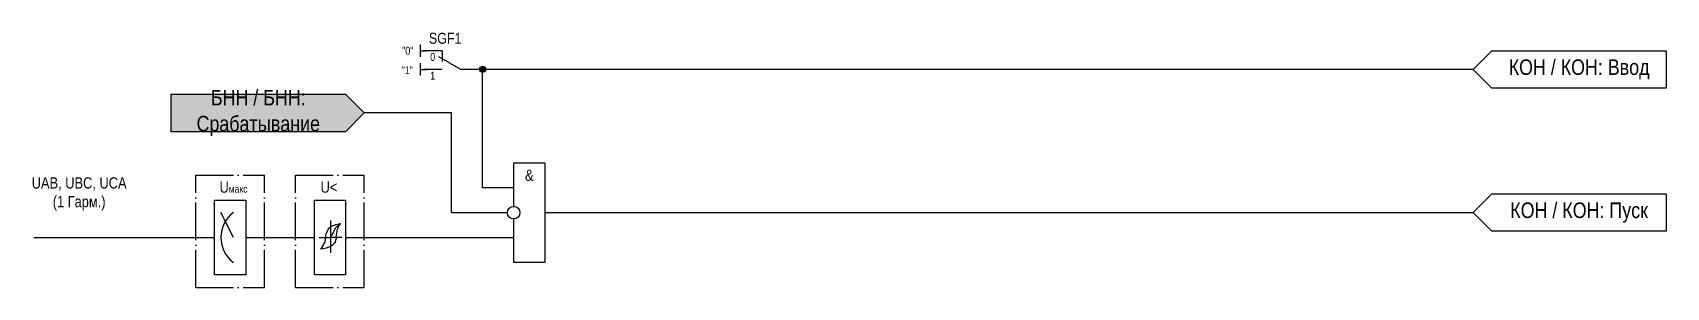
# Model space of a CAD drawing. Header units: millimetres. Extents: x -1463 to 443, y 0 to 109.
# Drawn here: x -1068.2 to -806, y 19 to 59.9 of the extents above; entities that cross this region are included whole.
import ezdxf
from ezdxf.enums import TextEntityAlignment as Align

# ---------------------------------------------------------------- set-up
doc = ezdxf.new("R2010")
doc.units = ezdxf.units.MM
doc.linetypes.add('ACAD_ISO04W100', pattern=[30, 24, -3, 0, -3])
doc.layers.add('Основная', color=7, linetype='Continuous')
doc.styles.add('1.8_Gost_RD', font='ARIALN.TTF', dxfattribs={"height": 1.8})
doc.styles.add('2.5_Gost_RD', font='ARIALN.TTF', dxfattribs={"height": 2.5})
doc.styles.add('3.5_Gost_RD', font='ARIALN.TTF', dxfattribs={"height": 3.5})
doc.styles.add('Вывод', font='ARIALN.TTF', dxfattribs={"height": 2.5})
doc.styles.add('Компонент', font='ARIALN.TTF', dxfattribs={"height": 3.5})

msp = doc.modelspace()

# ---------------------------------------------------------------- texts
at = {"color": 0, "ltscale": 100, "char_height": 2.5, "width": 28, "attachment_point": 5, "style": '2.5_Gost_RD'}
for s, insert in [('{\\C256;КОН / КОН: Ввод}', (-820, 54)), ('{\\C256;БНН / БНН: Срабатывание}', (-1032, 47)), ('{\\C256;КОН / КОН: Пуск}', (-820, 31))]:
    msp.add_mtext(s, dxfattribs=dict(at, insert=insert))
at = {"ltscale": 100, "attachment_point": 1}
for s, width, insert, char_height, style in [('"1"', 2, (-1009, 54.5), 1.25, '3.5_Gost_RD'), ('\\pi2.78586;U{\\H0.66667x;макс}', 11, (-1041, 36), 1.8, '1.8_Gost_RD'), ('U<', 4, (-1022, 36), 1.8, '1.8_Gost_RD')]:
    msp.add_mtext_dynamic_manual_height_columns(s, width=width, gutter_width=17.5, heights=[0], dxfattribs=dict(at, insert=insert, char_height=char_height, style=style))
at = {"ltscale": 100, "char_height": 1.8, "attachment_point": 5}
for s, insert, width, style in [('&', (-988.5, 37), 5, '2.5_Gost_RD'), ('UAB, UBC, UCA^J(1 Гарм.)', (-1060.75, 34), 14.5, '1.8_Gost_RD')]:
    msp.add_mtext(s, dxfattribs=dict(at, insert=insert, width=width, style=style))

# ---------------------------------------------------------------- blocks, each defined once
blk = doc.blocks.new('*U71')
at = {"layer": 'Основная', "linetype": 'ACAD_ISO04W100', "ltscale": 0.25}
for p, q in [((0, 0), (11, 0)), ((0, -18), (0, 0)), ((11, -18), (11, 0)), ((0, -18), (11, -18))]:
    blk.add_line(p, q, dxfattribs=at)
at = {"layer": 'Основная', "style": 'Компонент'}
blk.add_attdef('ОУ', text='', height=3.5, dxfattribs=at).set_placement((11, 0), align=Align.MIDDLE_CENTER)
blk = doc.blocks.new('*U83')
at = {"layer": 'Основная', "linetype": 'ACAD_ISO04W100', "ltscale": 0.25}
for p, q in [((0, 0), (11, 0)), ((0, -18), (0, 0)), ((11, -18), (11, 0)), ((0, -18), (11, -18))]:
    blk.add_line(p, q, dxfattribs=at)
at = {"layer": 'Основная', "style": 'Компонент'}
blk.add_attdef('ОУ', text='', height=3.5, dxfattribs=at).set_placement((11, 0), align=Align.MIDDLE_CENTER)
blk = doc.blocks.new('*U80')
at = {"layer": 'Основная', "ltscale": 0.35}
blk.add_line((6, 6), (6, 2.5), dxfattribs=at)
at = {"layer": 'Основная', "color": 0}
blk.add_line((0, 0), (7, 4), dxfattribs=at)
blk = doc.blocks.new('*U82')
at = {"layer": 'Основная', "color": 0}
for p, q in [((-3, 6), (-9, 6)), ((-3, 0), (-9, 0)), ((9, 0), (3, 0))]:
    blk.add_line(p, q, dxfattribs=at)
at = {"layer": 'Основная', "ltscale": 0.25, "xscale": -1}
blk.add_blockref('*U80', (3, 0), dxfattribs=at)
at = {"layer": 'Основная'}
for tag, height, style, p in [('ОУ', 3.5, 'Компонент', (-2, 10)), ('В1', 2.5, 'Вывод', (-14, 6)), ('В2', 2.5, 'Вывод', (-6, 4)), ('В3', 2.5, 'Вывод', (-6, -2))]:
    blk.add_attdef(tag, text='', height=height, dxfattribs=dict(at, style=style)).set_placement(p, align=Align.MIDDLE_CENTER)
blk = doc.blocks.new('Точка')
at = {"ltscale": 100}
h = blk.add_hatch(color=256, dxfattribs=at)
h.dxf.hatch_style = 1
edge = h.paths.add_edge_path()
edge.add_arc((0, 0), 0.5, 0, 360)
blk.add_circle((0, 0), 0.5, dxfattribs=at)

# ---------------------------------------------------------------- hatches: boundary and pattern name
at = {"ltscale": 100, "true_color": 0x5496bb}
h = msp.add_hatch(color=153, dxfattribs=at)
h.dxf.hatch_style = 1
h.paths.add_polyline_path([(-1046, 50), (-1018, 50), (-1015, 47), (-1018, 44), (-1046, 44)])

# ---------------------------------------------------------------- linework, layer by layer
at = {"ltscale": 100}
for p, q in [((-1006, 58), (-1006, 56)), ((-1006, 57), (-1005, 57)), ((-1006, 55), (-1006, 53)), ((-1006, 54), (-1005, 54)), ((-837, 54), (-999, 54)), ((-996, 35), (-996, 54)), ((-1046, 50), (-1018, 50)), ((-1001, 47), (-1015, 47)), ((-1001, 31), (-1001, 47)), ((-1018, 44), (-1046, 44)), ((-991, 35), (-996, 35)), ((-1039, 31.5), (-1039, 33)), ((-1039, 33), (-1034, 33)), ((-1039, 24), (-1039, 32)), ((-1034, 33), (-1034, 27)), ((-1023, 31.5), (-1023, 33)), ((-1023, 33), (-1018, 33)), ((-1023, 24), (-1023, 32)), ((-1018, 33), (-1018, 27)), ((-1036, 27), (-1038, 31)), ((-1001, 31), (-992, 31)), ((-986, 31), (-837, 31)), ((-1068, 27), (-1039, 27)), ((-1034, 27), (-1023, 27)), ((-1034, 27), (-1034, 21)), ((-1022.21, 27), (-1020.4, 27)), ((-1018.58, 27), (-1020.4, 27)), ((-1018, 27), (-991, 27)), ((-1018, 27), (-1018, 21)), ((-1039, 21), (-1039, 24)), ((-1023, 21), (-1023, 24)), ((-1034, 21), (-1039, 21)), ((-1018, 21), (-1023, 21))]:
    msp.add_line(p, q, dxfattribs=at)
msp.add_line((-1020.4, 29.72), (-1020.4, 24.52))
for points in [[(-837, 54), (-834, 57), (-806, 57), (-806, 51), (-834, 51)], [(-837, 31), (-834, 34), (-806, 34), (-806, 28), (-834, 28)]]:
    msp.add_lwpolyline(points, close=True, dxfattribs=at)
for points in [[(-1046, 50), (-1018, 50), (-1015, 47), (-1018, 44), (-1046, 44), (-1046, 50)], [(-991, 34), (-991, 39), (-986, 39), (-986, 23), (-991, 23), (-991, 30)], [(-991, 32), (-991, 35)], [(-991, 32), (-991, 32)]]:
    msp.add_lwpolyline(points, dxfattribs=at)
msp.add_circle((-991, 31), 1)
msp.add_arc((-1033, 27), 5, 126.8699, 233.1301, dxfattribs=at)
for points in [[(-1021.2, 26.92), (-1021.05, 27.71), (-1020.56, 28.54), (-1018.8, 29.26)], [(-1020.4, 27), (-1020, 27.72), (-1019.53, 28.6), (-1018.8, 29.26)], [(-1019.52, 26.92), (-1019.4, 27.71), (-1019.19, 28.54), (-1018.8, 29.26)], [(-1021.2, 26.92), (-1021.4, 26.13), (-1022, 25.12)], [(-1019.52, 26.92), (-1019.75, 26.13), (-1020.24, 25.67), (-1022, 25.12)]]:
    msp.add_spline(points, degree=3)

# ---------------------------------------------------------------- block references
msp.add_blockref('Точка', (-996, 54), dxfattribs=at)
at = {"layer": 'Основная', "ltscale": 0.25, "xscale": 0.5, "yscale": 0.5, "zscale": 0.5}
msp.add_blockref('*U82', (-1001, 54), dxfattribs=at).add_auto_attribs({'ОУ': 'SGF1', 'В1': '"0"', 'В2': '0', 'В3': '1'})
at = {"layer": 'Основная', "ltscale": 0.25}
for name, p in [('*U83', (-1042, 37)), ('*U71', (-1026, 37))]:
    msp.add_blockref(name, p, dxfattribs=at)

msp.set_redraw_order([(e.dxf.handle, doc.entitydb.next_handle()) for e in msp.query("TEXT MTEXT ATTDEF DIMENSION ARC_DIMENSION")])  # texts and dimensions are drawn at this point

doc.saveas('drawing.dxf')
